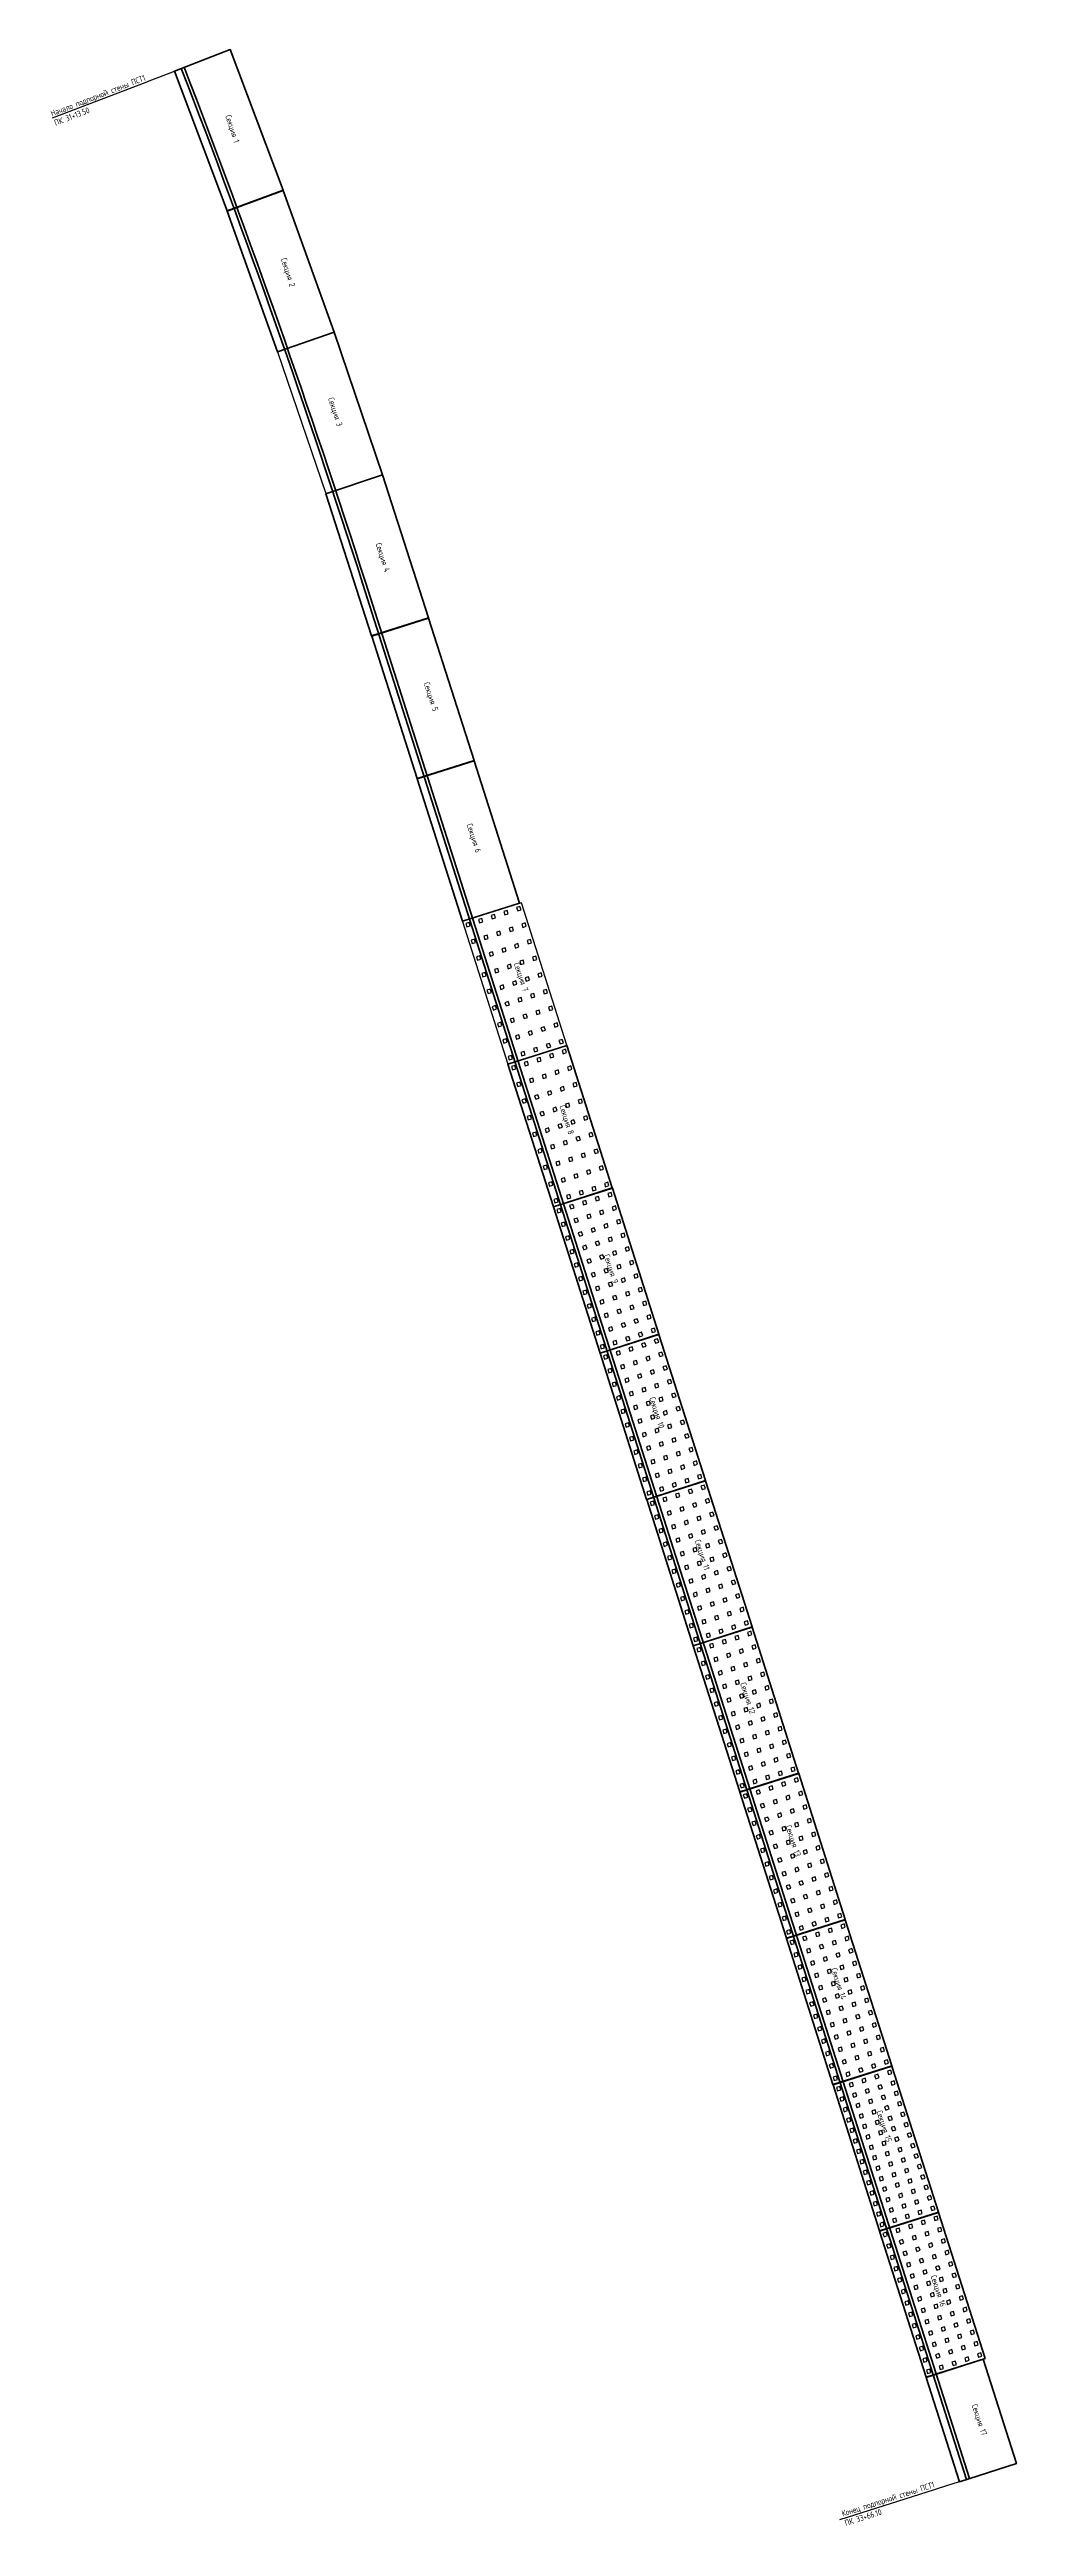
# Model space of a CAD drawing. Extents: x 12520 to 12617, y 7890 to 8139.
import ezdxf

# ---------------------------------------------------------------- set-up
doc = ezdxf.new("R2010")
doc.units = 0
doc.linetypes.add('CENTER2', pattern=[28.575, 19.05, -3.175, 3.175, -3.175])
doc.linetypes.add('HIDDEN2', pattern=[4.7625, 3.175, -1.5875])
doc.layers.add('Contur', color=40, linetype='Continuous', lineweight=40)
for name, color, linetype in [('Hidden', 6, 'HIDDEN2'), ('Osi', 3, 'CENTER2'), ('Size', 142, 'Continuous'), ('Text', 7, 'Continuous')]:
    doc.layers.add(name, color=color, linetype=linetype)
doc.styles.add('RS0.7', font='romans.shx', dxfattribs={"width": 0.7})

# ---------------------------------------------------------------- blocks, each defined once
blk = doc.blocks.new('*U41')
blk.add_lwpolyline([(-0.175, -0.175), (0.175, -0.175), (0.175, 0.175), (-0.175, 0.175)], close=True)
blk = doc.blocks.new('*U42')
at = {"layer": 'Hidden', "color": 0, "linetype": 'ByBlock', "lineweight": -2, "transparency": 16777216}
for p in [(0, 5.35), (1.43, 5.35), (2.86, 5.35), (4.29, 5.35), (5.72, 5.35), (7.15, 5.35), (8.58, 5.35), (10.01, 5.35), (11.44, 5.35), (12.87, 5.35), (14.3, 5.35), (0, 4.0125), (0, 2.675), (1.43, 4.0125), (1.43, 2.675), (2.86, 4.0125), (2.86, 2.675), (4.29, 4.0125), (4.29, 2.675), (5.72, 4.0125), (5.72, 2.675), (7.15, 4.0125), (7.15, 2.675), (8.58, 4.0125), (8.58, 2.675), (10.01, 4.0125), (10.01, 2.675), (11.44, 4.0125), (11.44, 2.675), (12.87, 4.0125), (12.87, 2.675), (14.3, 4.0125), (14.3, 2.675), (0, 1.3375), (0, 0), (1.43, 1.3375), (1.43, 0), (2.86, 1.3375), (2.86, 0), (4.29, 1.3375), (4.29, 0), (5.72, 1.3375), (5.72, 0), (7.15, 1.3375), (7.15, 0), (8.58, 1.3375), (8.58, 0), (10.01, 1.3375), (10.01, 0), (11.44, 1.3375), (11.44, 0), (12.87, 1.3375), (12.87, 0), (14.3, 1.3375), (14.3, 0)]:
    blk.add_blockref('*U41', p, dxfattribs=at)
blk = doc.blocks.new('*U29')
blk.add_lwpolyline([(-0.175, -0.175), (0.175, -0.175), (0.175, 0.175), (-0.175, 0.175)], close=True)
blk = doc.blocks.new('*U30')
at = {"layer": 'Hidden', "color": 0, "linetype": 'ByBlock', "lineweight": -2, "transparency": 16777216}
for p in [(0, 5.35), (1.3, 5.35), (2.6, 5.35), (3.9, 5.35), (5.2, 5.35), (6.5, 5.35), (7.8, 5.35), (9.1, 5.35), (10.4, 5.35), (11.7, 5.35), (13, 5.35), (14.3, 5.35), (0, 4.0125), (0, 2.675), (1.3, 4.0125), (1.3, 2.675), (2.6, 4.0125), (2.6, 2.675), (3.9, 4.0125), (3.9, 2.675), (5.2, 4.0125), (5.2, 2.675), (6.5, 4.0125), (6.5, 2.675), (7.8, 4.0125), (7.8, 2.675), (9.1, 4.0125), (9.1, 2.675), (10.4, 4.0125), (10.4, 2.675), (11.7, 4.0125), (11.7, 2.675), (13, 4.0125), (13, 2.675), (14.3, 4.0125), (14.3, 2.675), (0, 1.3375), (0, 0), (1.3, 1.3375), (1.3, 0), (2.6, 1.3375), (2.6, 0), (3.9, 1.3375), (3.9, 0), (5.2, 1.3375), (5.2, 0), (6.5, 1.3375), (6.5, 0), (7.8, 1.3375), (7.8, 0), (9.1, 1.3375), (9.1, 0), (10.4, 1.3375), (10.4, 0), (11.7, 1.3375), (11.7, 0), (13, 1.3375), (13, 0), (14.3, 1.3375), (14.3, 0)]:
    blk.add_blockref('*U29', p, dxfattribs=at)
blk = doc.blocks.new('*U39')
blk.add_lwpolyline([(-0.175, -0.175), (0.175, -0.175), (0.175, 0.175), (-0.175, 0.175)], close=True)
blk = doc.blocks.new('*U40')
at = {"layer": 'Hidden', "color": 0, "linetype": 'ByBlock', "lineweight": -2, "transparency": 16777216}
for p in [(0, 5.35), (1.1, 5.35), (2.2, 5.35), (3.3, 5.35), (4.4, 5.35), (5.5, 5.35), (6.6, 5.35), (7.7, 5.35), (8.8, 5.35), (9.9, 5.35), (11, 5.35), (12.1, 5.35), (13.2, 5.35), (14.3, 5.35), (0, 4.0125), (0, 2.675), (1.1, 4.0125), (1.1, 2.675), (2.2, 4.0125), (2.2, 2.675), (3.3, 4.0125), (3.3, 2.675), (4.4, 4.0125), (4.4, 2.675), (5.5, 4.0125), (5.5, 2.675), (6.6, 4.0125), (6.6, 2.675), (7.7, 4.0125), (7.7, 2.675), (8.8, 4.0125), (8.8, 2.675), (9.9, 4.0125), (9.9, 2.675), (11, 4.0125), (11, 2.675), (12.1, 4.0125), (12.1, 2.675), (13.2, 4.0125), (13.2, 2.675), (14.3, 4.0125), (14.3, 2.675), (0, 1.3375), (0, 0), (1.1, 1.3375), (1.1, 0), (2.2, 1.3375), (2.2, 0), (3.3, 1.3375), (3.3, 0), (4.4, 1.3375), (4.4, 0), (5.5, 1.3375), (5.5, 0), (6.6, 1.3375), (6.6, 0), (7.7, 1.3375), (7.7, 0), (8.8, 1.3375), (8.8, 0), (9.9, 1.3375), (9.9, 0), (11, 1.3375), (11, 0), (12.1, 1.3375), (12.1, 0), (13.2, 1.3375), (13.2, 0), (14.3, 1.3375), (14.3, 0)]:
    blk.add_blockref('*U39', p, dxfattribs=at)
blk = doc.blocks.new('*U43')
blk.add_lwpolyline([(-0.175, -0.175), (0.175, -0.175), (0.175, 0.175), (-0.175, 0.175)], close=True)
blk = doc.blocks.new('*U44')
at = {"layer": 'Hidden', "color": 0, "linetype": 'ByBlock', "lineweight": -2, "transparency": 16777216}
for p in [(0, 5.35), (1.2, 5.35), (2.4, 5.35), (3.6, 5.35), (4.8, 5.35), (6, 5.35), (7.2, 5.35), (8.4, 5.35), (9.6, 5.35), (10.8, 5.35), (12, 5.35), (13.2, 5.35), (14.4, 5.35), (0, 4.0125), (0, 2.675), (1.2, 4.0125), (1.2, 2.675), (2.4, 4.0125), (2.4, 2.675), (3.6, 4.0125), (3.6, 2.675), (4.8, 4.0125), (4.8, 2.675), (6, 4.0125), (6, 2.675), (7.2, 4.0125), (7.2, 2.675), (8.4, 4.0125), (8.4, 2.675), (9.6, 4.0125), (9.6, 2.675), (10.8, 4.0125), (10.8, 2.675), (12, 4.0125), (12, 2.675), (13.2, 4.0125), (13.2, 2.675), (14.4, 4.0125), (14.4, 2.675), (0, 1.3375), (0, 0), (1.2, 1.3375), (1.2, 0), (2.4, 1.3375), (2.4, 0), (3.6, 1.3375), (3.6, 0), (4.8, 1.3375), (4.8, 0), (6, 1.3375), (6, 0), (7.2, 1.3375), (7.2, 0), (8.4, 1.3375), (8.4, 0), (9.6, 1.3375), (9.6, 0), (10.8, 1.3375), (10.8, 0), (12, 1.3375), (12, 0), (13.2, 1.3375), (13.2, 0), (14.4, 1.3375), (14.4, 0)]:
    blk.add_blockref('*U43', p, dxfattribs=at)
blk = doc.blocks.new('*U31')
blk.add_lwpolyline([(-0.175, -0.175), (0.175, -0.175), (0.175, 0.175), (-0.175, 0.175)], close=True)
blk = doc.blocks.new('*U32')
at = {"layer": 'Hidden', "color": 0, "linetype": 'ByBlock', "lineweight": -2, "transparency": 16777216}
for p in [(0, 5.35), (1.75, 5.35), (3.5, 5.35), (5.25, 5.35), (7, 5.35), (8.75, 5.35), (10.5, 5.35), (12.25, 5.35), (14, 5.35), (0, 4.0125), (0, 2.675), (1.75, 4.0125), (1.75, 2.675), (3.5, 4.0125), (3.5, 2.675), (5.25, 4.0125), (5.25, 2.675), (7, 4.0125), (7, 2.675), (8.75, 4.0125), (8.75, 2.675), (10.5, 4.0125), (10.5, 2.675), (12.25, 4.0125), (12.25, 2.675), (14, 4.0125), (14, 2.675), (0, 1.3375), (0, 0), (1.75, 1.3375), (1.75, 0), (3.5, 1.3375), (3.5, 0), (5.25, 1.3375), (5.25, 0), (7, 1.3375), (7, 0), (8.75, 1.3375), (8.75, 0), (10.5, 1.3375), (10.5, 0), (12.25, 1.3375), (12.25, 0), (14, 1.3375), (14, 0)]:
    blk.add_blockref('*U31', p, dxfattribs=at)
blk = doc.blocks.new('*U27')
blk.add_lwpolyline([(-0.175, -0.175), (0.175, -0.175), (0.175, 0.175), (-0.175, 0.175)], close=True)
blk = doc.blocks.new('*U28')
at = {"layer": 'Hidden', "color": 0, "linetype": 'ByBlock', "lineweight": -2, "transparency": 16777216}
for p in [(0, 5.35), (1.75, 5.35), (3.5, 5.35), (5.25, 5.35), (7, 5.35), (8.75, 5.35), (10.5, 5.35), (12.25, 5.35), (14, 5.35), (0, 4.0125), (0, 2.675), (1.75, 4.0125), (1.75, 2.675), (3.5, 4.0125), (3.5, 2.675), (5.25, 4.0125), (5.25, 2.675), (7, 4.0125), (7, 2.675), (8.75, 4.0125), (8.75, 2.675), (10.5, 4.0125), (10.5, 2.675), (12.25, 4.0125), (12.25, 2.675), (14, 4.0125), (14, 2.675), (0, 1.3375), (0, 0), (1.75, 1.3375), (1.75, 0), (3.5, 1.3375), (3.5, 0), (5.25, 1.3375), (5.25, 0), (7, 1.3375), (7, 0), (8.75, 1.3375), (8.75, 0), (10.5, 1.3375), (10.5, 0), (12.25, 1.3375), (12.25, 0), (14, 1.3375), (14, 0)]:
    blk.add_blockref('*U27', p, dxfattribs=at)
blk = doc.blocks.new('*U33')
blk.add_lwpolyline([(-0.175, -0.175), (0.175, -0.175), (0.175, 0.175), (-0.175, 0.175)], close=True)
blk = doc.blocks.new('*U34')
at = {"layer": 'Hidden', "color": 0, "linetype": 'ByBlock', "lineweight": -2, "transparency": 16777216}
for p in [(0, 5.35), (1.43, 5.35), (2.86, 5.35), (4.29, 5.35), (5.72, 5.35), (7.15, 5.35), (8.58, 5.35), (10.01, 5.35), (11.44, 5.35), (12.87, 5.35), (14.3, 5.35), (0, 4.0125), (0, 2.675), (1.43, 4.0125), (1.43, 2.675), (2.86, 4.0125), (2.86, 2.675), (4.29, 4.0125), (4.29, 2.675), (5.72, 4.0125), (5.72, 2.675), (7.15, 4.0125), (7.15, 2.675), (8.58, 4.0125), (8.58, 2.675), (10.01, 4.0125), (10.01, 2.675), (11.44, 4.0125), (11.44, 2.675), (12.87, 4.0125), (12.87, 2.675), (14.3, 4.0125), (14.3, 2.675), (0, 1.3375), (0, 0), (1.43, 1.3375), (1.43, 0), (2.86, 1.3375), (2.86, 0), (4.29, 1.3375), (4.29, 0), (5.72, 1.3375), (5.72, 0), (7.15, 1.3375), (7.15, 0), (8.58, 1.3375), (8.58, 0), (10.01, 1.3375), (10.01, 0), (11.44, 1.3375), (11.44, 0), (12.87, 1.3375), (12.87, 0), (14.3, 1.3375), (14.3, 0)]:
    blk.add_blockref('*U33', p, dxfattribs=at)
blk = doc.blocks.new('*U37')
blk.add_lwpolyline([(-0.175, -0.175), (0.175, -0.175), (0.175, 0.175), (-0.175, 0.175)], close=True)
blk = doc.blocks.new('*U38')
at = {"layer": 'Hidden', "color": 0, "linetype": 'ByBlock', "lineweight": -2, "transparency": 16777216}
for p in [(0, 5.35), (1.43, 5.35), (2.86, 5.35), (4.29, 5.35), (5.72, 5.35), (7.15, 5.35), (8.58, 5.35), (10.01, 5.35), (11.44, 5.35), (12.87, 5.35), (14.3, 5.35), (0, 4.0125), (0, 2.675), (1.43, 4.0125), (1.43, 2.675), (2.86, 4.0125), (2.86, 2.675), (4.29, 4.0125), (4.29, 2.675), (5.72, 4.0125), (5.72, 2.675), (7.15, 4.0125), (7.15, 2.675), (8.58, 4.0125), (8.58, 2.675), (10.01, 4.0125), (10.01, 2.675), (11.44, 4.0125), (11.44, 2.675), (12.87, 4.0125), (12.87, 2.675), (14.3, 4.0125), (14.3, 2.675), (0, 1.3375), (0, 0), (1.43, 1.3375), (1.43, 0), (2.86, 1.3375), (2.86, 0), (4.29, 1.3375), (4.29, 0), (5.72, 1.3375), (5.72, 0), (7.15, 1.3375), (7.15, 0), (8.58, 1.3375), (8.58, 0), (10.01, 1.3375), (10.01, 0), (11.44, 1.3375), (11.44, 0), (12.87, 1.3375), (12.87, 0), (14.3, 1.3375), (14.3, 0)]:
    blk.add_blockref('*U37', p, dxfattribs=at)
blk = doc.blocks.new('*U25')
blk.add_lwpolyline([(-0.175, -0.175), (0.175, -0.175), (0.175, 0.175), (-0.175, 0.175)], close=True)
blk = doc.blocks.new('*U26')
at = {"layer": 'Hidden', "color": 0, "linetype": 'ByBlock', "lineweight": -2, "transparency": 16777216}
for p in [(0, 5.35), (1.43, 5.35), (2.86, 5.35), (4.29, 5.35), (5.72, 5.35), (7.15, 5.35), (8.58, 5.35), (10.01, 5.35), (11.44, 5.35), (12.87, 5.35), (14.3, 5.35), (0, 4.0125), (0, 2.675), (1.43, 4.0125), (1.43, 2.675), (2.86, 4.0125), (2.86, 2.675), (4.29, 4.0125), (4.29, 2.675), (5.72, 4.0125), (5.72, 2.675), (7.15, 4.0125), (7.15, 2.675), (8.58, 4.0125), (8.58, 2.675), (10.01, 4.0125), (10.01, 2.675), (11.44, 4.0125), (11.44, 2.675), (12.87, 4.0125), (12.87, 2.675), (14.3, 4.0125), (14.3, 2.675), (0, 1.3375), (0, 0), (1.43, 1.3375), (1.43, 0), (2.86, 1.3375), (2.86, 0), (4.29, 1.3375), (4.29, 0), (5.72, 1.3375), (5.72, 0), (7.15, 1.3375), (7.15, 0), (8.58, 1.3375), (8.58, 0), (10.01, 1.3375), (10.01, 0), (11.44, 1.3375), (11.44, 0), (12.87, 1.3375), (12.87, 0), (14.3, 1.3375), (14.3, 0)]:
    blk.add_blockref('*U25', p, dxfattribs=at)
blk = doc.blocks.new('*U35')
blk.add_lwpolyline([(-0.175, -0.175), (0.175, -0.175), (0.175, 0.175), (-0.175, 0.175)], close=True)
blk = doc.blocks.new('*U36')
at = {"layer": 'Hidden', "color": 0, "linetype": 'ByBlock', "lineweight": -2, "transparency": 16777216}
for p in [(0, 5.35), (1.43, 5.35), (2.86, 5.35), (4.29, 5.35), (5.72, 5.35), (7.15, 5.35), (8.58, 5.35), (10.01, 5.35), (11.44, 5.35), (12.87, 5.35), (14.3, 5.35), (0, 4.0125), (0, 2.675), (1.43, 4.0125), (1.43, 2.675), (2.86, 4.0125), (2.86, 2.675), (4.29, 4.0125), (4.29, 2.675), (5.72, 4.0125), (5.72, 2.675), (7.15, 4.0125), (7.15, 2.675), (8.58, 4.0125), (8.58, 2.675), (10.01, 4.0125), (10.01, 2.675), (11.44, 4.0125), (11.44, 2.675), (12.87, 4.0125), (12.87, 2.675), (14.3, 4.0125), (14.3, 2.675), (0, 1.3375), (0, 0), (1.43, 1.3375), (1.43, 0), (2.86, 1.3375), (2.86, 0), (4.29, 1.3375), (4.29, 0), (5.72, 1.3375), (5.72, 0), (7.15, 1.3375), (7.15, 0), (8.58, 1.3375), (8.58, 0), (10.01, 1.3375), (10.01, 0), (11.44, 1.3375), (11.44, 0), (12.87, 1.3375), (12.87, 0), (14.3, 1.3375), (14.3, 0)]:
    blk.add_blockref('*U35', p, dxfattribs=at)

msp = doc.modelspace()

# ---------------------------------------------------------------- linework, layer by layer
at = {"color": 1}
msp.add_lwpolyline([(12561.83, 8051.3), (12566.39, 8037.01), (12572.29, 8038.89), (12567.74, 8053.18)], close=True, dxfattribs=at)
at = {"layer": 'Contur', "color": 1}
msp.add_line((12553.8, 8096.11), (12548.95, 8110.4), dxfattribs=at)
for points in [[(12538.22, 8122.57), (12532.93, 8136.59), (12538.53, 8138.75), (12543.85, 8124.64)], [(12548.95, 8110.42), (12543.86, 8124.62), (12538.23, 8122.55), (12543.28, 8108.44)], [(12548.11, 8094.21), (12552.71, 8079.94), (12558.43, 8081.76), (12553.81, 8096.09)], [(12558.43, 8081.74), (12552.72, 8079.92), (12557.27, 8065.63), (12562.99, 8067.45)], [(12562.99, 8067.43), (12557.28, 8065.61), (12561.83, 8051.32), (12567.54, 8053.14)], [(12566.39, 8036.99), (12570.94, 8022.69), (12576.85, 8024.58), (12572.3, 8038.87)], [(12570.95, 8022.68), (12575.62, 8008.02), (12581.52, 8009.9), (12576.86, 8024.56)], [(12575.62, 8008), (12580.29, 7993.35), (12586.2, 7995.23), (12581.53, 8009.88)], [(12580.3, 7993.33), (12584.96, 7978.67), (12590.87, 7980.55), (12586.2, 7995.21)], [(12584.97, 7978.65), (12589.64, 7964), (12595.54, 7965.88), (12590.88, 7980.54)], [(12589.64, 7963.98), (12594.31, 7949.33), (12600.22, 7951.21), (12595.55, 7965.86)], [(12594.32, 7949.31), (12598.98, 7934.65), (12604.89, 7936.53), (12600.22, 7951.19)], [(12598.99, 7934.63), (12603.66, 7919.98), (12609.57, 7921.86), (12604.9, 7936.51)], [(12603.66, 7919.96), (12608.33, 7905.3), (12614.24, 7907.19), (12609.57, 7921.84)]]:
    msp.add_lwpolyline(points, close=True, dxfattribs=at)
at = {"layer": 'Size', "color": 1}
for p, q in [((12548.95, 8110.4), (12543.29, 8108.42)), ((12543.29, 8108.42), (12548.11, 8094.23)), ((12548.11, 8094.23), (12553.8, 8096.11))]:
    msp.add_line(p, q, dxfattribs=at)

# ---------------------------------------------------------------- block references
at = {"layer": 'Hidden', "color": 1, "rotation": 287.6660568566865}
for name, p in [('*U28', (12562.38, 8050.98)), ('*U32', (12566.95, 8036.64)), ('*U42', (12571.52, 8022.29)), ('*U34', (12576.19, 8007.62)), ('*U38', (12580.87, 7992.94)), ('*U26', (12585.54, 7978.27)), ('*U36', (12590.21, 7963.59)), ('*U30', (12594.89, 7948.92)), ('*U40', (12599.56, 7934.25)), ('*U44', (12604.22, 7919.62))]:
    msp.add_blockref(name, p, dxfattribs=at)

# ---------------------------------------------------------------- texts
at = {"layer": 'Text', "color": 1, "style": 'RS0.7', "width": 0.7}
for s, p in [('Секция 1', (12538.03, 8132.09)), ('Секция 2', (12543.61, 8117.74)), ('Секция 3', (12548.34, 8103.75)), ('Секция 4', (12553.1, 8089.16)), ('Секция 5', (12557.94, 8075.2)), ('Секция 6', (12562.24, 8061.01)), ('Секция 7', (12566.98, 8047.07)), ('Секция 8', (12571.54, 8032.76)), ('Секция 9', (12576, 8017.81)), ('Секция 10', (12580.56, 8003.5)), ('Секция 11', (12585.12, 7989.19)), ('Секция 12', (12589.67, 7974.87)), ('Секция 13', (12594.23, 7960.56)), ('Секция 14', (12598.79, 7946.25)), ('Секция 15', (12603.35, 7931.94)), ('Секция 16', (12608.77, 7915.43)), ('Секция 17', (12612.89, 7902.5))]:
    msp.add_text(s, height=0.6, rotation=287.6661, dxfattribs=at).set_placement(p)
at = {"layer": 'Text', "color": 1, "char_height": 0.6, "attachment_point": 1, "style": 'RS0.7', "bg_fill": 3, "box_fill_scale": 1.05, "bg_fill_color": 256, "bg_fill_transparency": 0}
for s, insert, rotation in [('Начало подпорной стены ПСТ1\\PПК 31+13.50 ', (12520.45, 8132.59), 21.1105), ('Конец подпорной стены ПСТ1\\PПК 33+66.10 ', (12599.79, 7891.9), 17.6661)]:
    msp.add_mtext(s, dxfattribs=dict(at, insert=insert, rotation=rotation))

# ---------------------------------------------------------------- next in the draw order: linework, layer by layer
at = {"layer": 'Contur', "color": 1}
msp.add_lwpolyline([(12533.63, 8136.86, -0.015138), (12551.81, 8085.23), (12612.38, 7895.05), (12612.67, 7895.14), (12552.1, 8085.32, 0.015138), (12533.91, 8136.97, 0.015138)], format="xyb", dxfattribs=at)
msp.add_lwpolyline([(12608.34, 7905.29), (12611.67, 7894.82), (12617.39, 7896.64), (12614.05, 7907.11)], close=True, dxfattribs=at)
at = {"layer": 'Osi', "color": 1}
for points in [[(12520.72, 8131.89), (12532.93, 8136.59)], [(12612.38, 7895.05), (12599.64, 7890.99)]]:
    msp.add_lwpolyline(points, dxfattribs=at)

doc.saveas('drawing.dxf')
